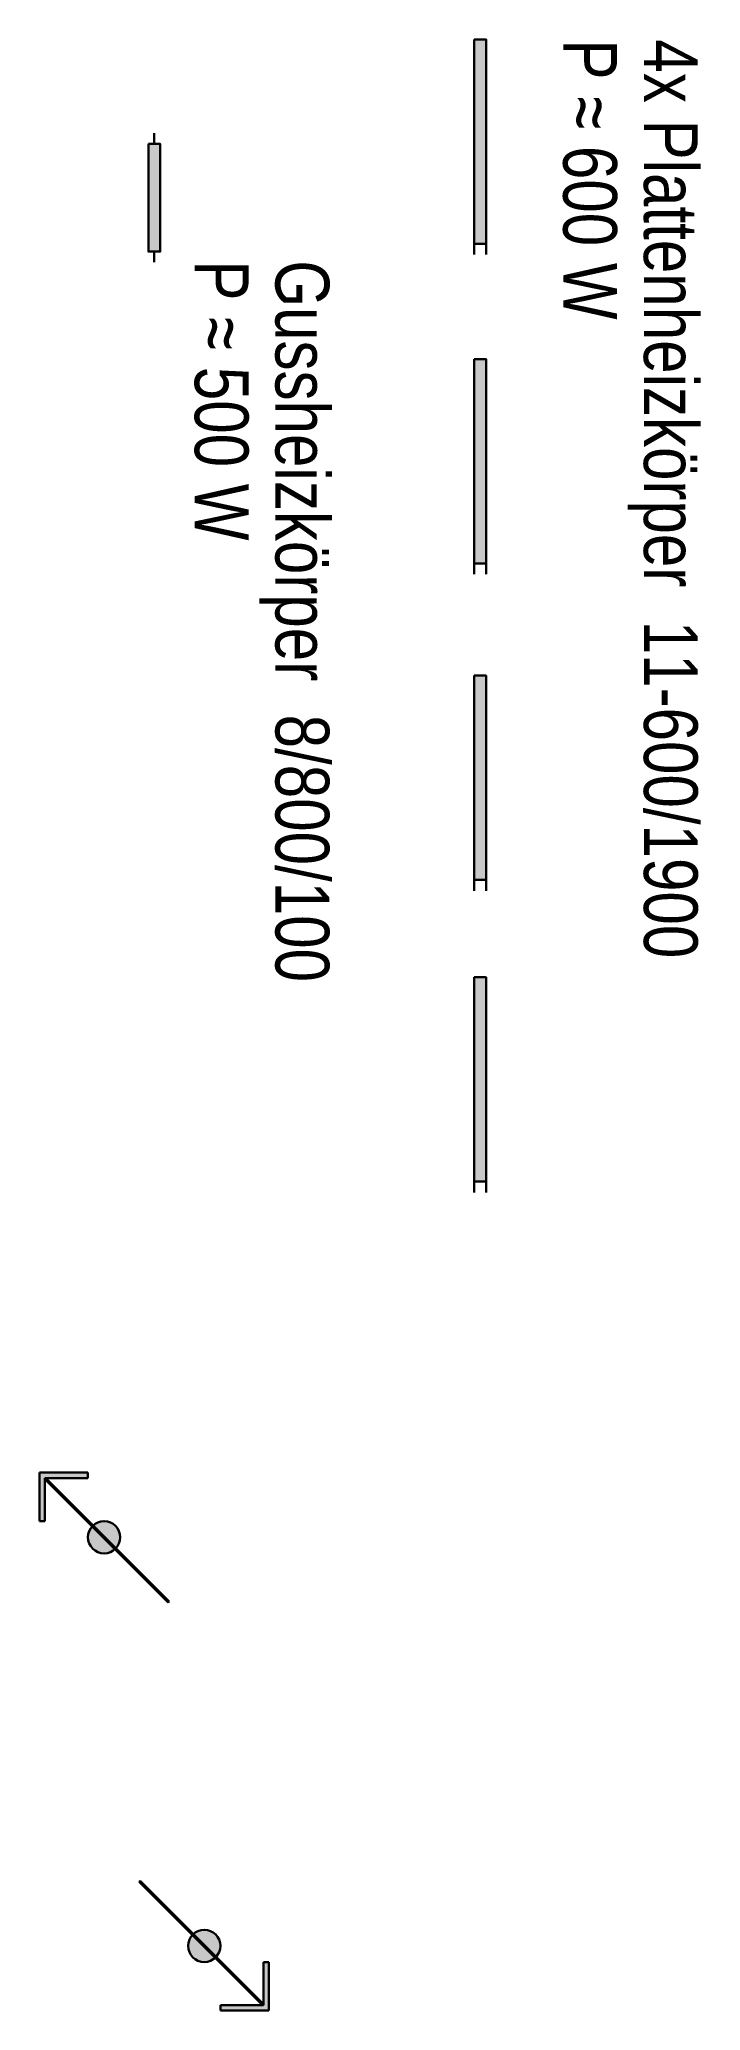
# Model space of a CAD drawing. Header units: millimetres. Extents: x -1616060 to -1327748, y -2178952 to -1799995.
# Drawn here: x -1390675 to -1384531, y -1818319 to -1799995 of the extents above; entities that cross this region are included whole.
import ezdxf

# ---------------------------------------------------------------- set-up
doc = ezdxf.new("R2010")
doc.units = ezdxf.units.MM
doc.header["$LTSCALE"] = 100
doc.header["$MEASUREMENT"] = 0
doc.layers.add('Heiz Wasser +50 -Heizkörper Rücklauff', color=241, linetype='Continuous', lineweight=30)
doc.layers.add('Heiz Wasser +60 -Heizkörper Vorlauf', color=6, linetype='Continuous', lineweight=30)
doc.styles.get("Standard").update_dxf_attribs({"font": 'cour.ttf', "width": 0.8})

msp = doc.modelspace()

# ---------------------------------------------------------------- texts
at = {"layer": 'Heiz Wasser +60 -Heizkörper Vorlauf', "char_height": 500, "attachment_point": 1, "rotation": 270}
for s, width, heights, insert in [('{\\fArial|b0|i0|c238|p34;P ≈ 600 W}', 10440.864, [1202.6], (-1385307.9, -1799994.7)), ('{\\fArial|b0|i0|c238|p34;4x Plattenheizkörper  11-600/1900}', 12187.822, [1092.1], (-1384557.9, -1799994.7)), ('{\\fArial|b0|i0|c238|p34;P ≈ 500 W}', 10440.864, [1202.6], (-1388731.9, -1802048.2)), ('{\\fArial|b0|i0|c238|p34;Gussheizkörper  8/800/100}', 12187.822, [1092.1], (-1387981.9, -1802048.2))]:
    msp.add_mtext_dynamic_manual_height_columns(s, width=width, gutter_width=12.5, heights=heights, dxfattribs=dict(at, insert=insert))

# ---------------------------------------------------------------- hatches: boundary and pattern name
at = {"layer": 'Heiz Wasser +50 -Heizkörper Rücklauff'}
h = msp.add_hatch(color=256, dxfattribs=at)
h.dxf.hatch_style = 1
h.paths.add_polyline_path([(-1389963.2, -1814020.1, -0.0235833), (-1389973.2, -1814030.1), (-1389478.1, -1814525.2), (-1389468.1, -1814515.2)])
h.paths.add_polyline_path([(-1390625.2, -1813368.1), (-1390225.2, -1813368.1), (-1390225.2, -1813318.1), (-1390675.2, -1813318.1), (-1390675.2, -1813768.1), (-1390625.2, -1813768.1)])
h.paths.add_polyline_path([(-1390625.2, -1813378.1), (-1390185.1, -1813818.2, -0.0235833), (-1390175.1, -1813808.2), (-1390615.2, -1813368.1), (-1390625.2, -1813368.1)])
h = msp.add_hatch(color=256, dxfattribs=at)
h.dxf.hatch_style = 1
h.paths.add_polyline_path([(-1390074.2, -1813769.1, 0.1989124), (-1390180.2, -1813813.1), (-1389968.1, -1814025.2, 0.6681786)])
h.paths.add_polyline_path([(-1390180.2, -1813813.1, 0.6681786), (-1390074.2, -1814069.1, 0.1989124), (-1389968.1, -1814025.2)])
at = {"layer": 'Heiz Wasser +60 -Heizkörper Vorlauf'}
h = msp.add_hatch(color=256, dxfattribs=at)
h.dxf.hatch_style = 1
h.paths.add_polyline_path([(-1386523.8, -1799994.7), (-1386633.8, -1799994.7), (-1386633.8, -1801894.7), (-1386523.8, -1801894.7)])
h = msp.add_hatch(color=256, dxfattribs=at)
h.dxf.hatch_style = 1
h.paths.add_polyline_path([(-1389553, -1800966.6), (-1389663, -1800966.6), (-1389663, -1801966.6), (-1389553, -1801966.6)])
h = msp.add_hatch(color=256, dxfattribs=at)
h.dxf.hatch_style = 1
h.paths.add_polyline_path([(-1386523.8, -1802965.6), (-1386633.8, -1802965.6), (-1386633.8, -1804865.6), (-1386523.8, -1804865.6)])
h = msp.add_hatch(color=256, dxfattribs=at)
h.dxf.hatch_style = 1
h.paths.add_polyline_path([(-1386523.8, -1805908.6), (-1386633.8, -1805908.6), (-1386633.8, -1807808.6), (-1386523.8, -1807808.6)])
h = msp.add_hatch(color=256, dxfattribs=at)
h.dxf.hatch_style = 1
h.paths.add_polyline_path([(-1386523.8, -1808712.5), (-1386633.8, -1808712.5), (-1386633.8, -1810612.5), (-1386523.8, -1810612.5)])
h = msp.add_hatch(color=256, dxfattribs=at)
h.dxf.hatch_style = 1
h.paths.add_polyline_path([(-1389254.2, -1817616.9, -0.0235833), (-1389244.2, -1817606.9), (-1389739.3, -1817111.8), (-1389749.3, -1817121.8)])
h.paths.add_polyline_path([(-1388542.2, -1818318.9), (-1388542.2, -1817868.9), (-1388592.2, -1817868.9), (-1388592.2, -1818268.9), (-1388992.2, -1818268.9), (-1388992.2, -1818318.9)])
h.paths.add_polyline_path([(-1388592.2, -1818268.9), (-1388592.2, -1818258.9), (-1389032.3, -1817818.8, -0.0235833), (-1389042.3, -1817828.8), (-1388602.2, -1818268.9)])
h = msp.add_hatch(color=256, dxfattribs=at)
h.dxf.hatch_style = 1
h.paths.add_polyline_path([(-1389143.3, -1817867.9, 0.1989124), (-1389037.2, -1817823.9), (-1389249.3, -1817611.8, 0.6681786)])
h.paths.add_polyline_path([(-1389037.2, -1817823.9, 0.6681786), (-1389143.3, -1817567.9, 0.1989124), (-1389249.3, -1817611.8)])

# ---------------------------------------------------------------- linework, layer by layer
at = {"layer": 'Heiz Wasser +50 -Heizkörper Rücklauff'}
for p, q in [((-1389608, -1800966.6), (-1389608, -1800866.6)), ((-1386633.8, -1801994.7), (-1386633.8, -1801894.7)), ((-1386633.8, -1804965.6), (-1386633.8, -1804865.6)), ((-1386633.8, -1807908.6), (-1386633.8, -1807808.6)), ((-1386633.8, -1810712.5), (-1386633.8, -1810612.5)), ((-1390675.2, -1813318.1), (-1390675.2, -1813768.1)), ((-1390675.2, -1813318.1), (-1390225.2, -1813318.1)), ((-1390225.2, -1813318.1), (-1390225.2, -1813368.1)), ((-1390625.2, -1813768.1), (-1390625.2, -1813368.1)), ((-1390225.2, -1813368.1), (-1390625.2, -1813368.1)), ((-1390625.2, -1813378.1), (-1389478.1, -1814525.2)), ((-1390615.2, -1813368.1), (-1389468.1, -1814515.2)), ((-1390625.2, -1813768.1), (-1390675.2, -1813768.1)), ((-1389478.1, -1814525.2), (-1389468.1, -1814515.2))]:
    msp.add_line(p, q, dxfattribs=at)
msp.add_circle((-1390074.2, -1813919.1), 150, dxfattribs=at)
at = {"layer": 'Heiz Wasser +60 -Heizkörper Vorlauf'}
for p, q in [((-1389608, -1801966.6), (-1389608, -1802066.6)), ((-1386523.8, -1801894.7), (-1386523.8, -1801994.7)), ((-1386523.8, -1804865.6), (-1386523.8, -1804965.6)), ((-1386523.8, -1807808.6), (-1386523.8, -1807908.6)), ((-1386523.8, -1810612.5), (-1386523.8, -1810712.5)), ((-1389739.3, -1817111.8), (-1389749.3, -1817121.8)), ((-1388602.2, -1818268.9), (-1389749.3, -1817121.8)), ((-1388592.2, -1818258.9), (-1389739.3, -1817111.8)), ((-1388592.2, -1817868.9), (-1388592.2, -1818268.9)), ((-1388592.2, -1817868.9), (-1388542.2, -1817868.9)), ((-1388542.2, -1818318.9), (-1388542.2, -1817868.9)), ((-1388992.2, -1818318.9), (-1388992.2, -1818268.9)), ((-1388992.2, -1818268.9), (-1388592.2, -1818268.9)), ((-1388542.2, -1818318.9), (-1388992.2, -1818318.9))]:
    msp.add_line(p, q, dxfattribs=at)
for points in [[(-1386633.8, -1799994.7), (-1386633.8, -1801894.7), (-1386523.8, -1801894.7), (-1386523.8, -1799994.7)], [(-1389663, -1800966.6), (-1389663, -1801966.6), (-1389553, -1801966.6), (-1389553, -1800966.6)], [(-1386633.8, -1802965.6), (-1386633.8, -1804865.6), (-1386523.8, -1804865.6), (-1386523.8, -1802965.6)], [(-1386633.8, -1805908.6), (-1386633.8, -1807808.6), (-1386523.8, -1807808.6), (-1386523.8, -1805908.6)], [(-1386633.8, -1808712.5), (-1386633.8, -1810612.5), (-1386523.8, -1810612.5), (-1386523.8, -1808712.5)]]:
    msp.add_lwpolyline(points, close=True, dxfattribs=at)
msp.add_circle((-1389143.3, -1817717.9), 150, dxfattribs=at)

msp.set_redraw_order([(e.dxf.handle, doc.entitydb.next_handle()) for e in msp.query("TEXT MTEXT ATTDEF DIMENSION ARC_DIMENSION")])  # texts and dimensions are drawn at this point

doc.saveas('drawing.dxf')
